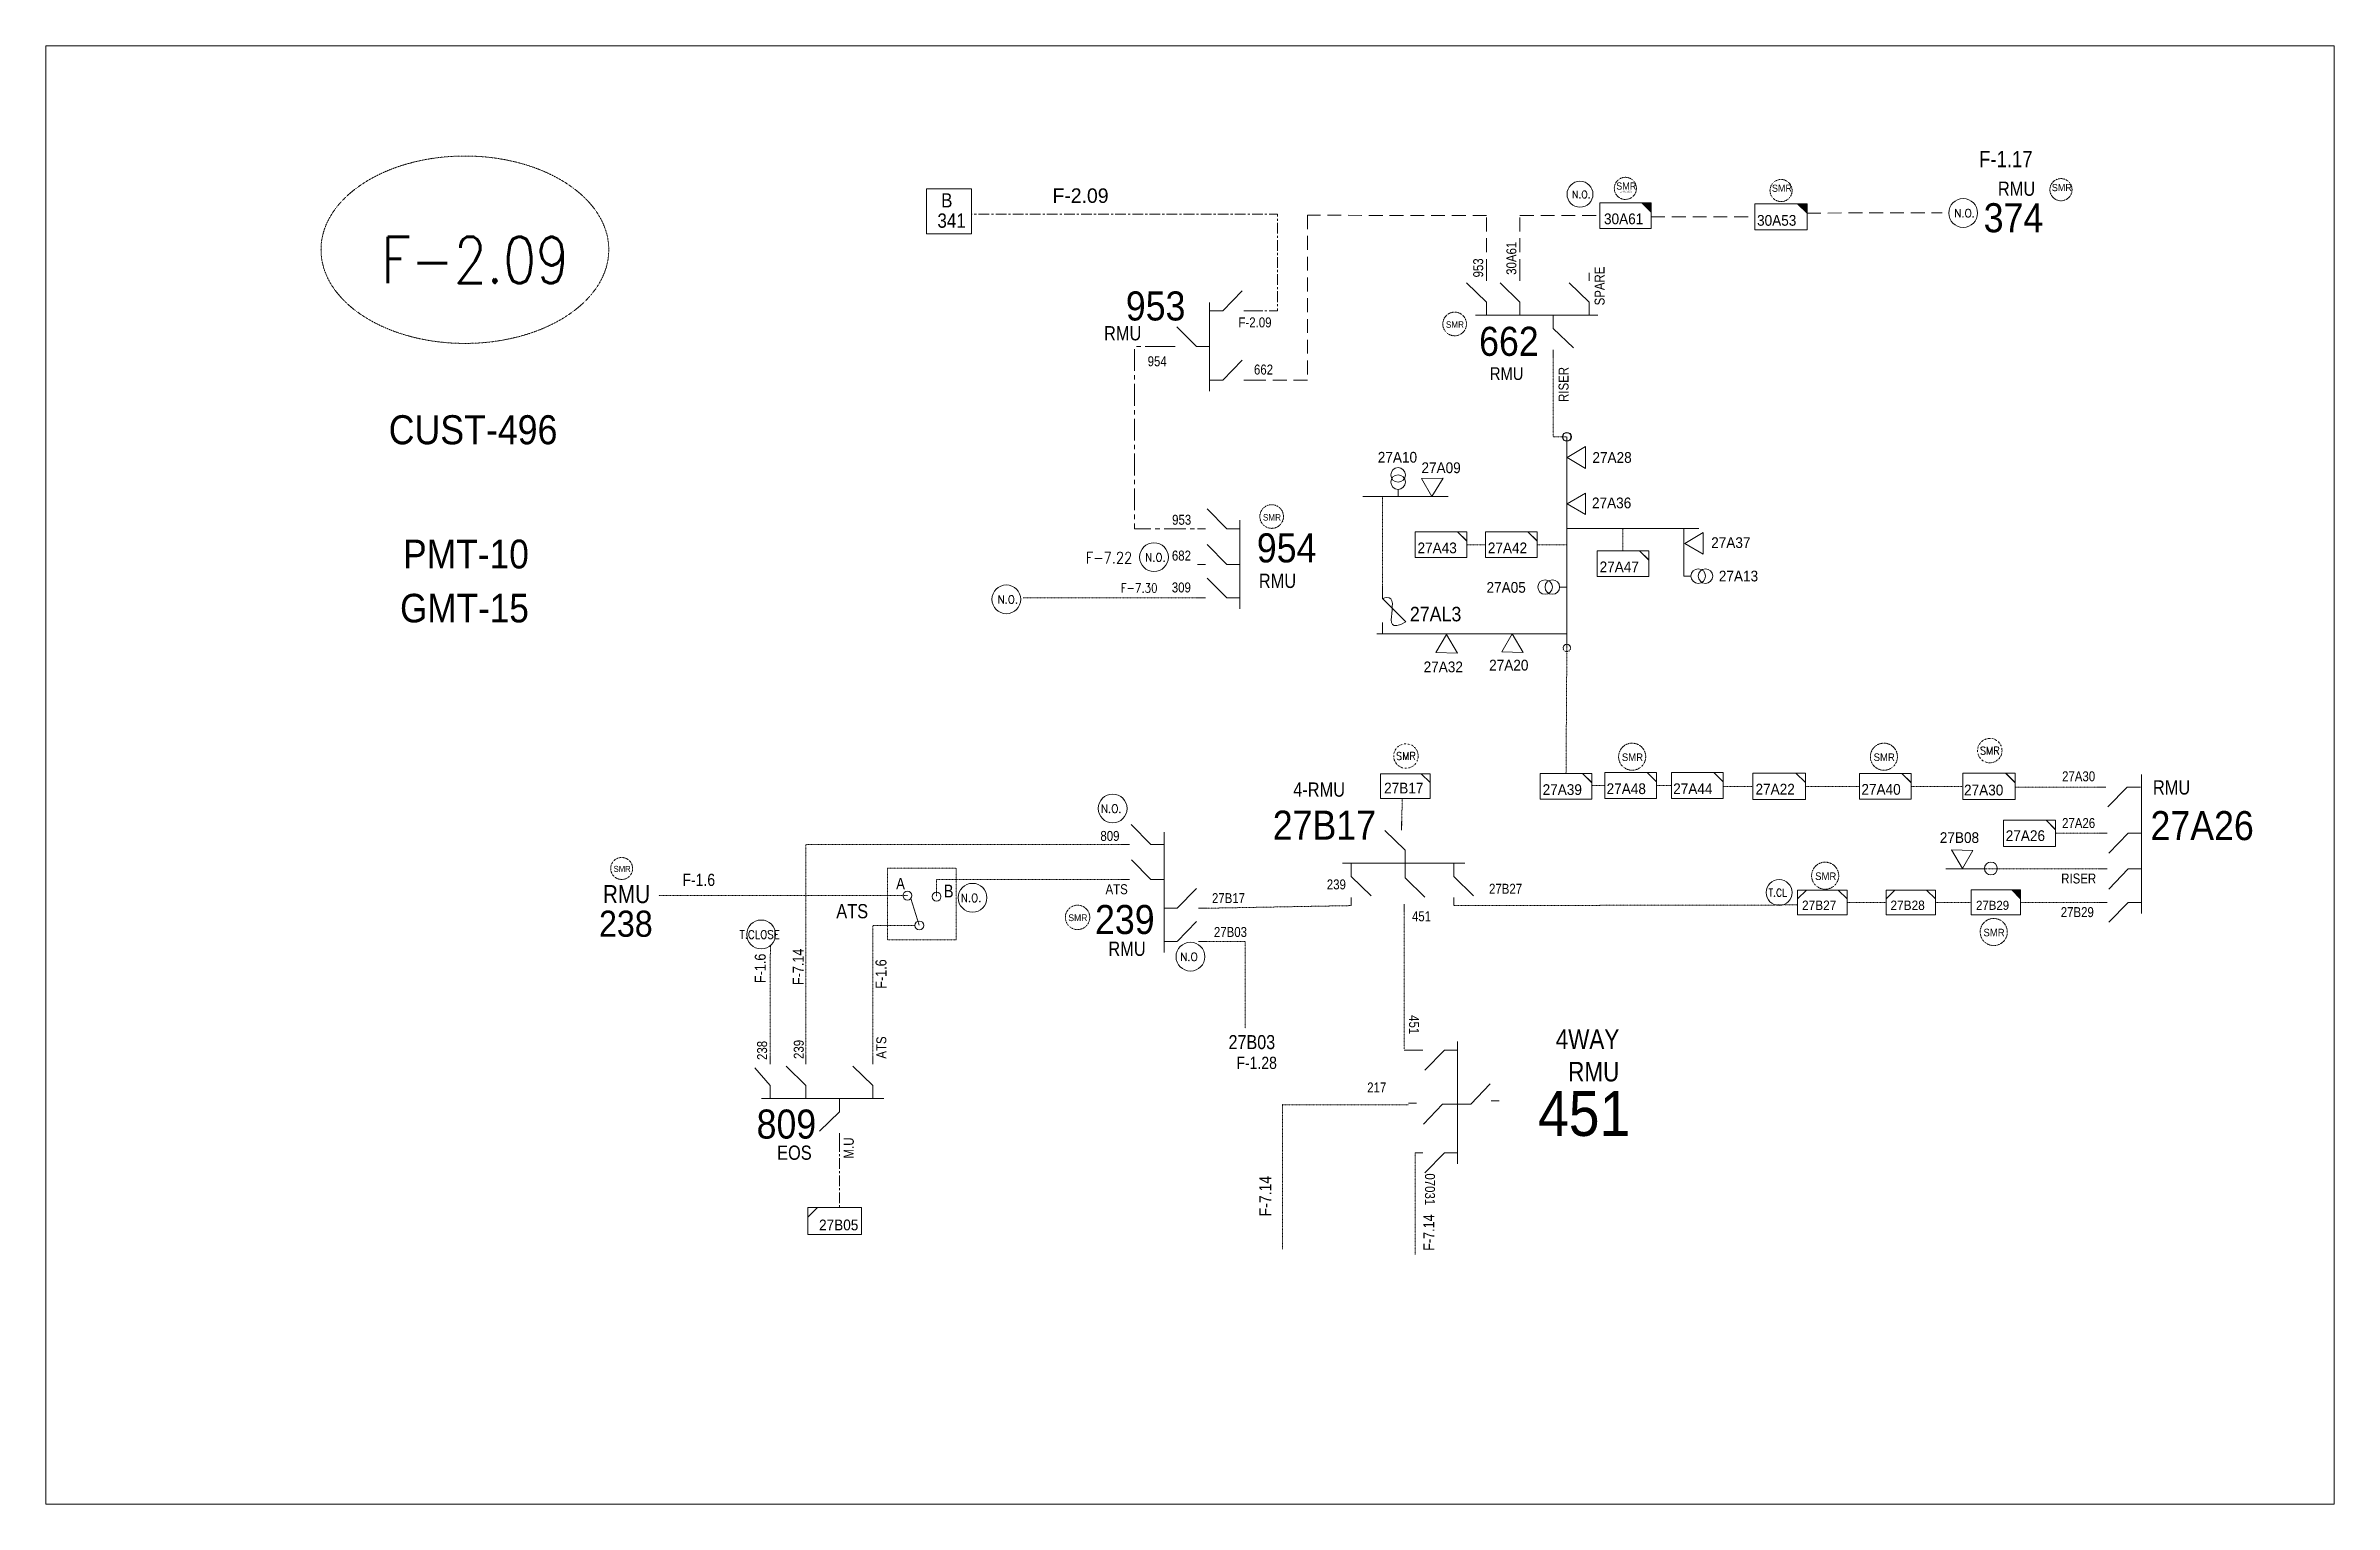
# Model space of a CAD drawing. Header units: metres. Extents: x 65984 to 144644, y -19036 to 23726.
# Drawn here: x 113607 to 114655, y 9531 to 10199 of the extents above; entities that cross this region are included whole.
import ezdxf
from ezdxf.enums import TextEntityAlignment as Align

# ---------------------------------------------------------------- set-up
doc = ezdxf.new("R2010")
doc.units = ezdxf.units.M
doc.header["$MEASUREMENT"] = 0
for name, pattern in [('( Center )', [2, 1.25, -0.25, 0.25, -0.25]), ('DGN Style 2', [0.023128, 0, -0.023128]), ('DGN Style 3', [0.013877, 0, -0.013877]), ('DGN Style 4', [1.6, 0.8, -0.4, 0, -0.4]), ('HIDDEN2', [2381.25, 1587.5, -793.75])]:
    doc.linetypes.add(name, pattern=pattern)
doc.layers.get('0').update_dxf_attribs({"color": 95, "lineweight": 40})
for name, color, linetype, lineweight in [('d_eos', 111, 'Continuous', 40), ('d_eos no', 121, 'Continuous', 40), ('d_fco', 5, 'Continuous', 40), ('d_fco text', 95, 'Continuous', 40), ('d_oh branch', 94, 'Continuous', 40), ('d_switch', 95, 'Continuous', 40), ('d_tf', 1, 'Continuous', 40), ('d_tf no', 6, 'Continuous', 40), ('d_tf_200', 1, 'Continuous', 40), ('d_ug cable', 95, 'Continuous', 40), ('d_ug main line', 95, 'Continuous', 40), ('d_unit sub', 7, 'Continuous', 40), ('FDR  1  16', 234, 'Continuous', 40), ('FDR  2  09', 20, 'Continuous', 40), ('fedr no', 95, 'Continuous', 40), ('GRID STATION 01', 7, 'Continuous', 40), ('Level 37', 7, 'Continuous', 0), ('O H MAIN FEEDER', 4, 'Continuous', 100), ('SW N O', 114, 'Continuous', 30)]:
    doc.layers.add(name, color=color, linetype=linetype, lineweight=lineweight)
doc.styles.add('NASKHF', font='naskhf.shx', dxfattribs={"height": 8})
doc.styles.add('Style-Arial', font='arial.ttf')
doc.styles.add('Style-ENGINEERING', font='ENGINEERING.shx')
doc.styles.add('Style-msdefault', font='msdefault.shx')
doc.styles.add('Style-simplex', font='simplex.shx')
doc.styles.add('Style-STANDARD', font='STANDARD.shx')

msp = doc.modelspace()

# ---------------------------------------------------------------- texts
at = {"layer": 'd_eos no', "color": 2, "linetype": 'Continuous', "lineweight": 13, "style": 'Style-Arial', "width": 0.88}
for s, p in [('374', (114494.5, 10127)), ('662', (114263.4, 10070.4)), ('954', (114161.6, 9975.8)), ('27B17', (114168.9, 9848.8))]:
    msp.add_text(s, height=13.31, dxfattribs=at).set_placement(p, align=Align.TOP_LEFT)
at = {"layer": 'd_eos no', "color": 7, "linetype": 'Continuous', "lineweight": 13, "style": 'Style-Arial', "width": 0.88}
for s, height, p in [('953', 13.31, (114101.6, 10086.6)), ('CUST-496', 13.31, (113764, 10029.9)), ('PMT-10', 13.18, (113770.6, 9972.9)), ('27A26', 13.31, (114570.9, 9848.6)), ('451', 20.6, (114290.4, 9720.4))]:
    msp.add_text(s, height=height, dxfattribs=at).set_placement(p, align=Align.TOP_LEFT)
at = {"layer": 'd_eos no', "color": 2, "linetype": 'Continuous', "lineweight": 13, "ltscale": 0.9, "style": 'Style-Arial', "width": 0.88}
msp.add_text('238', height=11.98, dxfattribs=at).set_placement((113884.9, 9803), align=Align.TOP_RIGHT)
at = {"layer": 'd_eos no', "color": 2, "linetype": 'Continuous', "lineweight": 13, "style": 'Style-Arial', "width": 0.88}
msp.add_text('239', height=13.31, dxfattribs=at).set_placement((114114.8, 9805.6), align=Align.TOP_RIGHT)
at = {"layer": 'd_eos no', "color": 7, "linetype": 'Continuous', "lineweight": 13, "style": 'Style-Arial', "width": 0.88}
msp.add_text('809', height=13.31, dxfattribs=at).set_placement((113959.8, 9711.9), align=Align.TOP_RIGHT)
at = {"layer": 'd_eos no', "color": 7, "linetype": 'Continuous', "lineweight": 13, "insert": (113769.2, 9948.1), "char_height": 13.088, "attachment_point": 1, "style": 'NASKHF'}
msp.add_mtext('\\fArial|b0|i0|c178178|p39;\\H1x;\\W0.88;GMT-15\\P', dxfattribs=at)
at = {"layer": 'd_fco text', "color": 18, "linetype": 'Continuous', "lineweight": 13, "style": 'Style-msdefault', "width": 0.916667}
msp.add_text('27AL3', height=6.65, dxfattribs=at).set_placement((114231.7, 9935.5))
at = {"layer": 'd_switch', "color": 2, "linetype": 'Continuous', "lineweight": 13, "ltscale": 1.413758, "style": 'Style-ENGINEERING', "width": 0.857143}
msp.add_text('F-1.17', height=7.4, dxfattribs=at).set_placement((114492.4, 10150.9), align=Align.TOP_LEFT)
at = {"layer": 'd_switch', "color": 18, "linetype": 'Continuous', "lineweight": 13, "style": 'Style-ENGINEERING', "width": 0.857143}
for s, p in [('30A61', (114275.9, 10094.2)), ('SPARE', (114316.3, 10080.2)), ('RISER', (114299.8, 10036))]:
    msp.add_text(s, height=4.57, rotation=90, dxfattribs=at).set_placement(p, align=Align.TOP_LEFT)
at = {"layer": 'd_switch', "color": 154, "linetype": 'Continuous', "lineweight": 13, "style": 'Style-ENGINEERING', "width": 0.857143}
msp.add_text('953', height=4.57, rotation=90, dxfattribs=at).set_placement((114260.7, 10093), align=Align.TOP_LEFT)
for s, p in [('F-2.09', (114153.2, 10074.7)), ('954', (114111.6, 10056.9)), ('662', (114160.3, 10053.1)), ('953', (114122.8, 9984.3)), ('682', (114122.7, 9967.9))]:
    msp.add_text(s, height=4.57, dxfattribs=at).set_placement(p, align=Align.TOP_LEFT)
for s, p in [('309', (114131.4, 9953.3)), ('809', (114098.7, 9839.5)), ('ATS', (114102.5, 9815.1))]:
    msp.add_text(s, height=4.57, dxfattribs=at).set_placement(p, align=Align.TOP_RIGHT)
at = {"layer": 'd_switch', "color": 18, "linetype": 'Continuous', "lineweight": 13, "style": 'Style-ENGINEERING', "width": 0.857143}
for s, p in [('27A30', (114530.4, 9866.8)), ('27A26', (114530.4, 9845.4)), ('RISER', (114530, 9820)), ('27B29', (114529.8, 9804.6))]:
    msp.add_text(s, height=4.57, dxfattribs=at).set_placement(p, align=Align.TOP_LEFT)
at = {"layer": 'd_switch', "color": 2, "linetype": 'Continuous', "lineweight": 13, "style": 'Style-ENGINEERING', "width": 0.857143}
for s, height, rotation, p in [('F-1.6', 5.6, 359.9996, (113913.5, 9814.3)), ('239', 4.57, 89.9996, (113954.1, 9743.8)), ('F-1.28', 5.6, 359.9996, (114170.8, 9730.5)), ('F-7.14', 5.6, 89.9996, (114168.3, 9681.5))]:
    msp.add_text(s, height=height, rotation=rotation, dxfattribs=at).set_placement(p, align=Align.RIGHT)
at = {"layer": 'd_switch', "color": 7, "linetype": 'Continuous', "lineweight": 13, "style": 'Style-ENGINEERING', "width": 0.857143}
for s, p in [('27B17', (114156.2, 9811)), ('239', (114202.4, 9817.3)), ('27B27', (114283.1, 9815.3)), ('451', (114241.4, 9802.7))]:
    msp.add_text(s, height=4.57, dxfattribs=at).set_placement(p, align=Align.TOP_RIGHT)
at = {"layer": 'd_switch', "color": 2, "linetype": 'Continuous', "lineweight": 13, "style": 'Style-ENGINEERING', "width": 0.857143}
msp.add_text('27B03', height=4.57, dxfattribs=at).set_placement((114157.1, 9795.5), align=Align.TOP_RIGHT)
at = {"layer": 'd_switch', "color": 2, "linetype": 'Continuous', "lineweight": 13, "ltscale": 0.9, "style": 'Style-ENGINEERING', "width": 0.857143}
for s, p in [('F-1.6', (113936.7, 9783.3)), ('F-7.14', (113954.1, 9785.6)), ('F-1.6', (113992, 9780.7)), ('F-7.14', (114242.9, 9663.9))]:
    msp.add_text(s, height=5.04, rotation=89.9996, dxfattribs=at).set_placement(p, align=Align.RIGHT)
at = {"layer": 'd_switch', "color": 7, "linetype": 'Continuous', "lineweight": 13, "style": 'Style-ENGINEERING', "width": 0.857143}
msp.add_text('451', height=4.57, rotation=270, dxfattribs=at).set_placement((114235.9, 9746.4), align=Align.TOP_RIGHT)
at = {"layer": 'd_switch', "color": 2, "linetype": 'Continuous', "lineweight": 13, "style": 'Style-ENGINEERING', "width": 0.857143}
msp.add_text('238', height=4.57, rotation=90, dxfattribs=at).set_placement((113937.3, 9734.6))
at = {"layer": 'd_switch', "color": 154, "linetype": 'Continuous', "lineweight": 13, "style": 'Style-ENGINEERING', "width": 0.857143}
msp.add_text('ATS', height=4.57, rotation=90, dxfattribs=at).set_placement((113991.9, 9735.2))
at = {"layer": 'd_switch', "color": 5, "linetype": 'Continuous', "lineweight": 13, "style": 'Style-ENGINEERING', "width": 0.857143}
msp.add_text('27B03', height=6.44, dxfattribs=at).set_placement((114170, 9746), align=Align.TOP_RIGHT)
at = {"layer": 'd_switch', "color": 121, "linetype": 'Continuous', "lineweight": 13, "style": 'Style-ENGINEERING', "width": 0.857143}
for s, rotation, p in [('217', 360, (114220.9, 9724.3)), ('07031', 270, (114243.2, 9668.1))]:
    msp.add_text(s, height=4.57, rotation=rotation, dxfattribs=at).set_placement(p, align=Align.TOP_RIGHT)
at = {"layer": 'd_switch', "color": 154, "linetype": 'Continuous', "lineweight": 13, "style": 'Style-ENGINEERING', "width": 0.857143}
msp.add_text('M.U', height=4.57, rotation=90, dxfattribs=at).set_placement((113977, 9699.1), align=Align.RIGHT)
at = {"layer": 'd_tf no', "color": 1, "linetype": 'Continuous', "lineweight": 40, "style": 'Style-msdefault', "width": 0.945946}
for height, p in [(3.28, (114326.2, 10136.5)), (3.28, (114397.5, 10135.5)), (3.28, (114525.7, 10135.8)), (2.95, (114248.2, 10072.9)), (2.95, (114164.4, 9984.6)), (3.45, (114328.8, 9875)), (3.45, (114444.1, 9875)), (2.79, (113867, 9823.5)), (3.45, (114417.3, 9820.5)), (3.1, (114075.3, 9801.3)), (3.45, (114494.4, 9794.7))]:
    msp.add_text('SMR', height=height, dxfattribs=at).set_placement(p, align=Align.TOP_LEFT)
at = {"layer": 'd_tf no', "color": 121, "linetype": 'Continuous', "lineweight": 13, "style": 'Style-msdefault', "width": 0.945946}
msp.add_text('30A61', height=4.92, dxfattribs=at).set_placement((114320.6, 10122.3), align=Align.TOP_LEFT)
at = {"layer": 'd_tf no', "color": 131, "linetype": 'Continuous', "lineweight": 13, "style": 'Style-msdefault', "width": 0.945946}
msp.add_text('30A53', height=4.92, dxfattribs=at).set_placement((114390.7, 10121.6), align=Align.TOP_LEFT)
at = {"layer": 'd_tf no', "color": 18, "linetype": 'Continuous', "lineweight": 13, "style": 'Style-msdefault', "width": 0.945946}
for s, height, p in [('27A10', 4.92, (114217, 10013.1)), ('27A28', 4.92, (114315.3, 10013)), ('27A09', 4.92, (114237, 10008.3)), ('27A36', 4.92, (114315.1, 9992.2)), ('27A43', 4.92, (114235.2, 9971.6)), ('27A42', 4.92, (114267.4, 9971.6)), ('27A37', 4.92, (114369.7, 9974)), ('27A47', 4.92, (114318.6, 9962.9)), ('27A13', 4.92, (114373.2, 9958.7)), ('27A05', 4.92, (114266.8, 9953.5)), ('27A32', 4.92, (114238, 9917.1)), ('27A20', 4.92, (114268, 9917.9)), ('27A39', 4.92, (114292.5, 9860.9)), ('27A44', 4.92, (114352.3, 9861.3)), ('27A22', 4.92, (114390, 9861.1)), ('27B08', 4.92, (114474.4, 9838.9)), ('27A26', 4.92, (114504.6, 9839.8)), ('27B28', 4.3, (114451.8, 9807.6))]:
    msp.add_text(s, height=height, dxfattribs=at).set_placement(p, align=Align.TOP_LEFT)
at = {"layer": 'd_tf no', "color": 1, "linetype": 'Continuous', "lineweight": 13, "ltscale": 0.9, "style": 'Style-simplex', "width": 0.909091}
for p in [(114229.9, 9873.8), (114497.3, 9876.3)]:
    msp.add_text('SMR', height=3.56, dxfattribs=at).set_placement(p, align=Align.MIDDLE_CENTER)
at = {"layer": 'd_tf no', "color": 2, "linetype": 'Continuous', "lineweight": 13, "style": 'Style-msdefault', "width": 0.945946}
for s, height, p in [('27B17', 4.92, (114219.9, 9861.6)), ('27A48', 4.92, (114321.8, 9861.3)), ('27A40', 4.92, (114438.5, 9861)), ('27A30', 4.92, (114485.5, 9860.7)), ('27B27', 4.3, (114411.3, 9807.6)), ('27B29', 4.14, (114491, 9807.5))]:
    msp.add_text(s, height=height, dxfattribs=at).set_placement(p, align=Align.TOP_LEFT)
at = {"layer": 'd_tf no', "color": 154, "linetype": 'Continuous', "lineweight": 13, "style": 'Style-msdefault', "width": 0.945946}
msp.add_text('27B05', height=4.92, dxfattribs=at).set_placement((113979.1, 9661.5), align=Align.TOP_RIGHT)
at = {"layer": 'fedr no', "color": 6, "linetype": 'Continuous', "lineweight": 13, "style": 'Style-STANDARD', "width": 0.909091}
msp.add_text('F-2.09', height=21.23, dxfattribs=at).set_placement((113803.6, 10101), align=Align.MIDDLE_CENTER)
at = {"layer": 'fedr no', "color": 55, "linetype": 'Continuous', "lineweight": 13, "style": 'Style-STANDARD', "width": 0.909091}
for s, height, p in [('F-7.22', 5.26, (114093.9, 9964.6)), ('F-7.30', 4.17, (114107.7, 9950.8))]:
    msp.add_text(s, height=height, dxfattribs=at).set_placement(p, align=Align.MIDDLE_CENTER)
at = {"layer": 'GRID STATION 01', "color": 18, "linetype": 'Continuous', "lineweight": 13, "style": 'Style-msdefault', "width": 0.888889}
for s, p in [('B', (114022.2, 10131.6)), ('341', (114028.3, 10122.3))]:
    msp.add_text(s, height=6.54, rotation=359.9993, dxfattribs=at).set_placement(p, align=Align.TOP_RIGHT)
at = {"layer": 'GRID STATION 01', "color": 18, "linetype": 'Continuous', "lineweight": 13, "style": 'Style-msdefault'}
msp.add_text('F-2.09', height=6.65, rotation=359.9993, dxfattribs=at).set_placement((114093.7, 10133.8), align=Align.TOP_RIGHT)
at = {"layer": 'Level 37', "color": 2, "linetype": 'Continuous', "lineweight": 13, "style": 'Style-msdefault', "width": 0.86}
for s, p in [('RMU', (114518.1, 10136.9)), ('RMU', (114179.6, 9957.3)), ('4-RMU', (114202, 9861.7))]:
    msp.add_text(s, height=6.52, rotation=0.0004, dxfattribs=at).set_placement(p, align=Align.TOP_RIGHT)
at = {"layer": 'Level 37', "color": 1, "linetype": 'Continuous', "lineweight": 13, "style": 'Style-msdefault', "width": 0.86}
msp.add_text('17.09.2023', height=0.796, rotation=359.9996, dxfattribs=at).set_placement((114333.4, 10132), align=Align.RIGHT)
at = {"layer": 'Level 37', "color": 7, "linetype": 'Continuous', "lineweight": 13, "style": 'Style-msdefault', "width": 0.86}
for p in [(114108.7, 10070.7), (114589.1, 9862.7)]:
    msp.add_text('RMU', height=6.52, rotation=0.0004, dxfattribs=at).set_placement(p, align=Align.TOP_RIGHT)
at = {"layer": 'Level 37', "color": 2, "linetype": 'Continuous', "lineweight": 13, "ltscale": 0.9, "style": 'Style-msdefault', "width": 0.86}
msp.add_text('RMU', height=5.87, rotation=0.0004, dxfattribs=at).set_placement((114283.7, 10051.9), align=Align.TOP_RIGHT)
at = {"layer": 'Level 37', "color": 2, "linetype": 'Continuous', "lineweight": 13, "ltscale": 1.144695, "style": 'Style-msdefault', "width": 0.86}
msp.add_text('RMU', height=8.26, rotation=359.9996, dxfattribs=at).set_placement((113862.1, 9814.7), align=Align.TOP_LEFT)
at = {"layer": 'Level 37', "color": 2, "linetype": 'Continuous', "lineweight": 13, "ltscale": 0.81, "style": 'Style-msdefault', "width": 0.86}
msp.add_text('A', height=5.28, rotation=359.9996, dxfattribs=at).set_placement((113996.4, 9818), align=Align.TOP_LEFT)
at = {"layer": 'Level 37', "color": 2, "linetype": 'Continuous', "lineweight": 13, "ltscale": 0.9, "style": 'Style-msdefault', "width": 0.86}
msp.add_text('B', height=5.87, rotation=359.9996, dxfattribs=at).set_placement((114018.2, 9814.9), align=Align.TOP_LEFT)
at = {"layer": 'Level 37', "color": 7, "linetype": 'Continuous', "lineweight": 13, "style": 'Style-msdefault', "width": 0.86}
for s, p in [('ATS', (113969, 9806)), ('EOS', (113941.9, 9695.4))]:
    msp.add_text(s, height=6.52, rotation=359.9996, dxfattribs=at).set_placement(p, align=Align.TOP_LEFT)
at = {"layer": 'Level 37', "color": 2, "linetype": 'Continuous', "lineweight": 13, "style": 'Style-msdefault', "width": 0.86}
msp.add_text('RMU', height=6.52, rotation=359.9996, dxfattribs=at).set_placement((114093.6, 9788.8), align=Align.TOP_LEFT)
at = {"layer": 'Level 37', "color": 7, "linetype": 'Continuous', "lineweight": 13, "insert": (114327.6, 9748.6), "char_height": 8.929, "attachment_point": 3, "rotation": 0.0004, "style": 'NASKHF'}
msp.add_mtext('\\Fmsdefault;\\H1x;\\W0.86;4WAY\\PRMU', dxfattribs=at)

# ---------------------------------------------------------------- blocks, each defined once
blk = doc.blocks.new('TFU_128')
at = {"layer": 'd_tf_200', "color": 18, "linetype": 'Continuous', "lineweight": 13}
blk.add_line((0, 10), (0, 0), dxfattribs=at)
for centre in [(0, 30), (0, 20)]:
    blk.add_circle(centre, 10, dxfattribs=at)
blk = doc.blocks.new('*U1250')
at = {"layer": 'd_fco', "color": 18, "linetype": 'Continuous', "lineweight": 13}
blk.add_line((-4.6, 4.2), (-10.1, 4.2), dxfattribs=at)
at = {"layer": 'd_fco', "color": 18, "linetype": 'Continuous', "lineweight": 13, "flags": 128}
blk.add_lwpolyline([(13, 4.2), (7.1, 4.2), (-4.4, -7.3)], dxfattribs=at)
at = {"layer": 'd_fco', "color": 18, "linetype": 'Continuous', "lineweight": 13}
blk.add_open_spline([(-4.4, -7.3), (-13, 7.7), (11.6, -7.7), (7.1, 4.2)], degree=3, dxfattribs=at)
blk = doc.blocks.new('TF_8')
at = {"color": 0, "linetype": 'ByBlock', "lineweight": -2}
blk.add_line((6.3, 4.95), (9.9, 1.35), dxfattribs=at)
blk.add_3dface([(-10.1, 4.95), (9.9, 4.95), (9.9, -5.05), (-10.1, -5.05)], dxfattribs=at)
blk = doc.blocks.new('exist.us-1000kva')
at = {"color": 0, "linetype": 'ByBlock', "lineweight": -2, "flags": 128}
blk.add_lwpolyline([(40, 12.9), (32.8, 20), (40, 20)], close=True, dxfattribs=at)
at = {"color": 0, "linetype": 'ByBlock', "lineweight": -2, "extrusion": (0, 0, -1)}
blk.add_solid([(-40, 12.9), (-32.8, 20), (-40, 20)], dxfattribs=at)
at = {"color": 0, "linetype": 'ByBlock', "lineweight": -2, "xscale": 2, "yscale": 2}
blk.add_blockref('TF_8', (20.2, 10.1), dxfattribs=at)
blk = doc.blocks.new('*U893')
at = {"layer": 'SW N O', "color": 3, "lineweight": 13}
blk.add_circle((0, 0), 16.8, dxfattribs=at)
at = {"layer": 'SW N O', "color": 3, "lineweight": 13, "style": 'Style-STANDARD'}
blk.add_text('N.O.', height=9.6, dxfattribs=at).set_placement((1.7, -0.2), align=Align.MIDDLE_CENTER)
blk = doc.blocks.new('*U1449')
at = {"layer": 'SW N O', "color": 1, "lineweight": 13, "extrusion": (0, 0, -1)}
blk.add_circle((0, 0), 16.8, dxfattribs=at)
at = {"layer": 'SW N O', "color": 1, "lineweight": 13, "extrusion": (0, 0, -1), "style": 'Style-STANDARD'}
blk.add_text('T.CLOSE', height=9.6, dxfattribs=at).set_placement((-1.7, -0.2), align=Align.MIDDLE_CENTER)
blk = doc.blocks.new('*U1450')
at = {"layer": 'SW N O', "color": 3, "lineweight": 13, "extrusion": (0, 0, -1)}
blk.add_circle((0, 0), 16.8, dxfattribs=at)
at = {"layer": 'SW N O', "color": 3, "lineweight": 13, "extrusion": (0, 0, -1), "style": 'Style-STANDARD'}
blk.add_text('N.O.', height=9.6, dxfattribs=at).set_placement((-1.7, -0.2), align=Align.MIDDLE_CENTER)
blk = doc.blocks.new('TRA1_1148')
at = {"layer": 'd_tf', "color": 18, "linetype": 'Continuous', "lineweight": 13, "ltscale": 0.000344463, "extrusion": (0, 0, -1), "flags": 128}
blk.add_lwpolyline([(-10, -17), (0, 0), (10, -17)], close=True, dxfattribs=at)
blk = doc.blocks.new('TRA1_1147')
at = {"layer": 'd_tf', "color": 18, "linetype": 'Continuous', "lineweight": 13, "ltscale": 0.000344463, "xscale": 1.000046566207833, "yscale": 1.000046566207833, "zscale": 1.000046566207833, "rotation": 180}
blk.add_blockref('TRA1_1148', (0, 0), dxfattribs=at)
blk = doc.blocks.new('TRA1_1150')
at = {"layer": 'd_tf', "color": 18, "linetype": 'Continuous', "lineweight": 13, "ltscale": 0.000344463, "extrusion": (0, 0, -1), "flags": 128}
blk.add_lwpolyline([(-10.4, -17), (0, 0), (10, -17)], close=True, dxfattribs=at)
blk = doc.blocks.new('TRA1_1149')
at = {"layer": 'd_tf', "color": 18, "linetype": 'Continuous', "lineweight": 13, "ltscale": 0.000344463, "xscale": 1.000046566207833, "yscale": 1.000046566207833, "zscale": 1.000046566207833, "rotation": 180}
blk.add_blockref('TRA1_1150', (0, 0), dxfattribs=at)
blk = doc.blocks.new('TRA1_1152')
at = {"layer": 'd_tf', "color": 18, "linetype": 'Continuous', "lineweight": 13, "ltscale": 0.000344241, "extrusion": (0, 0, -1), "flags": 128}
blk.add_lwpolyline([(-9.2, -17), (0, 0), (10.8, -17)], close=True, dxfattribs=at)
blk = doc.blocks.new('TRA1_1151')
at = {"layer": 'd_tf', "color": 18, "linetype": 'Continuous', "lineweight": 13, "ltscale": 0.000344241, "xscale": 1.0000584026721, "yscale": 1.00005824531202, "zscale": 1.0000584026721, "rotation": 180.0000949812189}
blk.add_blockref('TRA1_1152', (0, 0), dxfattribs=at)
blk = doc.blocks.new('*U2987')
at = {"layer": 'd_unit sub', "color": 18, "linetype": 'Continuous', "lineweight": 13, "flags": 128}
blk.add_lwpolyline([(8.54, 1.25), (5.47, 4.27), (8.54, 4.27)], close=True, dxfattribs=at)
at = {"layer": 'd_unit sub', "color": 18, "linetype": 'Continuous', "lineweight": 13, "xscale": 0.8535245333131423, "yscale": 0.8535245333131423, "zscale": 0.4098992628124682, "rotation": 359.9999999999999}
blk.add_blockref('TF_8', (0.09, 0.05), dxfattribs=at)
blk = doc.blocks.new('*U2988')
at = {"layer": 'd_unit sub', "color": 18, "linetype": 'Continuous', "lineweight": 13, "flags": 128}
blk.add_lwpolyline([(8.54, 1.25), (5.47, 4.27), (8.54, 4.27)], close=True, dxfattribs=at)
at = {"layer": 'd_unit sub', "color": 18, "linetype": 'Continuous', "lineweight": 13, "xscale": 0.8535245333131423, "yscale": 0.8535245333131423, "zscale": 0.4096174389920897, "rotation": 359.9999999999999}
blk.add_blockref('TF_8', (0.09, 0.05), dxfattribs=at)
blk = doc.blocks.new('*U2989')
at = {"layer": 'd_unit sub', "color": 2, "linetype": 'Continuous', "lineweight": 13, "flags": 128}
blk.add_lwpolyline([(8.54, 1.25), (5.47, 4.27), (8.54, 4.27)], close=True, dxfattribs=at)
at = {"layer": 'd_unit sub', "color": 2, "linetype": 'Continuous', "lineweight": 13, "xscale": 0.8535245333131423, "yscale": 0.8535245333131423, "zscale": 0.4096174389920897, "rotation": 359.9999999999999}
blk.add_blockref('TF_8', (0.09, 0.05), dxfattribs=at)
blk = doc.blocks.new('*U2990')
at = {"layer": 'd_unit sub', "color": 18, "linetype": 'Continuous', "lineweight": 13, "flags": 128}
blk.add_lwpolyline([(8.53, 1.25), (5.46, 4.28), (8.53, 4.28)], close=True, dxfattribs=at)
at = {"layer": 'd_unit sub', "color": 18, "linetype": 'Continuous', "lineweight": 13, "xscale": 0.8535245333131425, "yscale": 0.8535245333131425, "zscale": 0.4066563740655608, "rotation": 359.9999999999999}
blk.add_blockref('TF_8', (0.08, 0.05), dxfattribs=at)
blk = doc.blocks.new('*U2991')
at = {"layer": 'd_unit sub', "color": 2, "linetype": 'Continuous', "lineweight": 13, "flags": 128}
blk.add_lwpolyline([(8.53, 1.25), (5.46, 4.28), (8.53, 4.28)], close=True, dxfattribs=at)
at = {"layer": 'd_unit sub', "color": 2, "linetype": 'Continuous', "lineweight": 13, "xscale": 0.8535245333131424, "yscale": 0.8535245333131424, "zscale": 0.4044253263920334, "rotation": 359.9999999999999}
blk.add_blockref('TF_8', (0.08, 0.05), dxfattribs=at)
blk = doc.blocks.new('TRA1_1154')
at = {"layer": 'd_tf', "color": 18, "linetype": 'Continuous', "lineweight": 13, "ltscale": 0.000344241, "extrusion": (0, 0, -1), "flags": 128}
blk.add_lwpolyline([(-9.2, -17), (0, 0), (10.8, -17)], close=True, dxfattribs=at)
blk = doc.blocks.new('TRA1_1153')
at = {"layer": 'd_tf', "color": 18, "linetype": 'Continuous', "lineweight": 13, "ltscale": 0.000344241, "xscale": 1.0000584026721, "yscale": 1.00005824531202, "zscale": 1.0000584026721, "rotation": 180.0000949812189}
blk.add_blockref('TRA1_1154', (0, 0), dxfattribs=at)
blk = doc.blocks.new('*U2994')
at = {"layer": 'd_unit sub', "color": 18, "linetype": 'Continuous', "lineweight": 13, "flags": 128}
for points in [[(-9.48, 1.38), (-6.07, 4.73), (-9.48, 4.73)], [(9.49, 1.32), (6.02, 4.73), (9.5, 4.73)]]:
    blk.add_lwpolyline(points, close=True, dxfattribs=at)
at = {"layer": 'd_unit sub', "color": 18, "linetype": 'Continuous', "lineweight": 13, "xscale": 0.94866334575076, "yscale": 0.94866334575076, "zscale": 0.4761648633917044, "rotation": 359.9999999999999}
blk.add_blockref('TF_8', (0.1, 0.04), dxfattribs=at)
blk = doc.blocks.new('*U2995')
at = {"layer": 'd_unit sub', "color": 2, "linetype": 'Continuous', "lineweight": 13, "flags": 128}
for points in [[(-9.48, 1.38), (-6.07, 4.73), (-9.48, 4.73)], [(9.49, 1.32), (6.02, 4.73), (9.5, 4.73)]]:
    blk.add_lwpolyline(points, close=True, dxfattribs=at)
at = {"layer": 'd_unit sub', "color": 2, "linetype": 'Continuous', "lineweight": 13, "xscale": 0.94866334575076, "yscale": 0.94866334575076, "zscale": 0.4761648633917044, "rotation": 359.9999999999999}
blk.add_blockref('TF_8', (0.1, 0.04), dxfattribs=at)
blk = doc.blocks.new('*U4043')
at = {"layer": 'd_unit sub', "color": 2, "linetype": 'Continuous', "lineweight": 13, "flags": 128}
blk.add_lwpolyline([(8.54, 1.25), (5.47, 4.27), (8.54, 4.27)], close=True, dxfattribs=at)
at = {"layer": 'd_unit sub', "color": 2, "linetype": 'Continuous', "lineweight": 13, "xscale": 0.8535245333131423, "yscale": 0.8535245333131423, "zscale": 0.4096174389920897, "rotation": 359.9999999999999}
blk.add_blockref('TF_8', (0.09, 0.05), dxfattribs=at)
blk = doc.blocks.new('*U1445')
at = {"layer": 'SW N O', "color": 1, "lineweight": 13, "extrusion": (0, 0, -1)}
blk.add_circle((0, 0), 16.8, dxfattribs=at)
at = {"layer": 'SW N O', "color": 1, "lineweight": 13, "extrusion": (0, 0, -1), "style": 'Style-STANDARD'}
blk.add_text('T.CL', height=9.6, dxfattribs=at).set_placement((-1.7, -0.2), align=Align.MIDDLE_CENTER)
blk = doc.blocks.new('*U3795')
at = {"layer": 'SW N O', "color": 1, "lineweight": 13}
blk.add_circle((0, 0), 16.8, dxfattribs=at)
at = {"layer": 'SW N O', "color": 1, "lineweight": 13, "style": 'Style-STANDARD'}
blk.add_text('N.O.', height=9.6, dxfattribs=at).set_placement((1.7, -0.2), align=Align.MIDDLE_CENTER)
blk = doc.blocks.new('*U4346')
at = {"layer": 'SW N O', "color": 3, "lineweight": 13, "extrusion": (0, 0, -1)}
blk.add_circle((0, 0), 16.8, dxfattribs=at)
at = {"layer": 'SW N O', "color": 3, "lineweight": 13, "extrusion": (0, 0, -1), "style": 'Style-STANDARD'}
blk.add_text('N.O', height=9.6, dxfattribs=at).set_placement((-1.7, -0.2), align=Align.MIDDLE_CENTER)

# ---------------------------------------------------------------- linework, layer by layer
at = {"layer": 'd_eos', "color": 2, "linetype": 'Continuous', "lineweight": 13, "ltscale": 0.832639}
for p, q in [((114266.8, 10091.4), (114266.8, 10095.1)), ((114282.1, 10091.4), (114282.1, 10095.1)), ((114313.8, 10091.4), (114313.8, 10095.1)), ((114266.8, 10081.7), (114257.7, 10090.6)), ((114282.1, 10081.7), (114273, 10090.6)), ((114313.8, 10081.7), (114304.7, 10090.6)), ((114317.8, 10075.7), (114261.8, 10075.7)), ((114266.8, 10075.7), (114266.8, 10081.7)), ((114282.1, 10075.7), (114282.1, 10081.7)), ((114297.4, 10075.7), (114297.4, 10069.6)), ((114313.8, 10075.7), (114313.8, 10081.7)), ((114297.4, 10069.6), (114306.6, 10060.7)), ((114297.4, 10059.9), (114297.4, 10056.2)), ((114147.8, 9977.9), (114138.9, 9987)), ((114153.8, 9981.9), (114153.8, 9941.2)), ((114147.8, 9961.5), (114138.9, 9970.7)), ((114153.8, 9977.9), (114147.8, 9977.9)), ((114153.8, 9961.5), (114147.8, 9961.5)), ((114147.8, 9946.2), (114138.9, 9955.3)), ((114153.8, 9946.2), (114147.8, 9946.2)), ((114227.9, 9840.1), (114227.9, 9843.8)), ((114229.4, 9830.8), (114220.3, 9839.7)), ((114200.8, 9824.7), (114256.8, 9824.7)), ((114204.8, 9824.7), (114204.8, 9818.7)), ((114229.5, 9824.8), (114229.5, 9830.9)), ((114229.5, 9825.5), (114229.5, 9818)), ((114251.8, 9824.7), (114251.8, 9818.7)), ((114204.8, 9818.7), (114213.9, 9809.8)), ((114229.5, 9818), (114238.6, 9809.1)), ((114251.8, 9818.7), (114260.9, 9809.8)), ((114204.8, 9809), (114204.8, 9805.3)), ((114251.8, 9809), (114251.8, 9805.3))]:
    msp.add_line(p, q, dxfattribs=at)
at = {"layer": 'd_eos', "color": 7, "linetype": 'Continuous', "lineweight": 13, "ltscale": 0.832639}
for p, q in [((114146, 10077.7), (114154.9, 10086.8)), ((114140, 10081.6), (114140, 10040.9)), ((114140, 10077.7), (114146, 10077.7)), ((114155.7, 10077.7), (114159.4, 10077.7)), ((114133.9, 10061.3), (114125, 10070.4)), ((114124.2, 10061.3), (114120.5, 10061.3)), ((114140, 10061.3), (114133.9, 10061.3)), ((114146, 10046), (114154.9, 10055.1)), ((114140, 10046), (114146, 10046)), ((114155.7, 10046), (114159.4, 10046)), ((114138.1, 9977.9), (114134.4, 9977.9)), ((114138.1, 9961.5), (114134.4, 9961.5)), ((114138.1, 9946.2), (114134.4, 9946.2)), ((114566.8, 9865.4), (114566.8, 9801.7)), ((114550.5, 9859.6), (114546.8, 9859.6)), ((114560.2, 9859.6), (114551.3, 9850.5)), ((114566.3, 9859.6), (114560.2, 9859.6)), ((114113, 9833.3), (114104.1, 9842.4)), ((114103.3, 9833.3), (114099.6, 9833.3)), ((114119.1, 9833.3), (114113, 9833.3)), ((114119.1, 9838.9), (114119.1, 9783.8)), ((114551, 9838.5), (114547.3, 9838.5)), ((114560.7, 9838.5), (114551.8, 9829.3)), ((114566.8, 9838.5), (114560.7, 9838.5)), ((114113, 9817.2), (114104.2, 9826.3)), ((114551, 9822.1), (114547.3, 9822.1)), ((114560.7, 9822.1), (114551.8, 9812.9)), ((114566.8, 9822.1), (114560.7, 9822.1)), ((114103.3, 9817.2), (114099.6, 9817.2)), ((114119.1, 9817.2), (114113, 9817.2)), ((114125.1, 9804.1), (114134, 9813.2)), ((114119.1, 9804.1), (114125.1, 9804.1)), ((114134.9, 9804.1), (114138.5, 9804.1)), ((114229.1, 9806), (114229.1, 9802.4)), ((114551, 9806.8), (114547.3, 9806.8)), ((114560.7, 9806.8), (114551.8, 9797.7)), ((114566.8, 9806.8), (114560.7, 9806.8)), ((114125.1, 9788.8), (114134, 9798)), ((114134.9, 9788.8), (114138.5, 9788.8)), ((114237.7, 9739.1), (114229.1, 9739.1)), ((114247.5, 9739.1), (114238.6, 9729.9)), ((114253.5, 9739.1), (114247.5, 9739.1)), ((114253.5, 9743), (114253.5, 9687.1)), ((113938.7, 9722.9), (113931.7, 9731)), ((113938.7, 9732.7), (113938.7, 9736.3)), ((113955.1, 9722.9), (113946, 9731.8)), ((113955.1, 9732.7), (113955.1, 9736.3)), ((113985.7, 9722.9), (113976.6, 9731.8)), ((113985.7, 9732.7), (113985.7, 9736.3)), ((113934.7, 9716.9), (113990.7, 9716.9)), ((113938.7, 9716.9), (113938.7, 9722.9)), ((113955.1, 9716.9), (113955.1, 9722.9)), ((113970.4, 9716.9), (113970.4, 9710.8)), ((113985.7, 9716.9), (113985.7, 9722.9)), ((114259.6, 9714.4), (114268.4, 9723.6)), ((113970.4, 9710.8), (113961.3, 9702)), ((114234.8, 9714.8), (114231.1, 9714.8)), ((114246.7, 9714.3), (114237.9, 9705.2)), ((114254.3, 9714.3), (114246.7, 9714.3)), ((114253.6, 9714.3), (114259.7, 9714.3)), ((114268.9, 9715.9), (114272.6, 9715.9)), ((113970.4, 9701.1), (113970.4, 9697.4)), ((114237.7, 9692.1), (114234.1, 9692.1)), ((114247.5, 9692.1), (114238.6, 9682.9)), ((114253.5, 9692.1), (114247.5, 9692.1))]:
    msp.add_line(p, q, dxfattribs=at)
at = {"layer": 'd_eos', "color": 7, "linetype": 'Continuous', "lineweight": 13, "ltscale": 0.749376}
msp.add_line((114119.1, 9788.8), (114125, 9788.8), dxfattribs=at)
at = {"layer": 'd_oh branch', "color": 18, "linetype": 'Continuous', "lineweight": 13}
for p, q in [((114249.2, 9992.7), (114210.1, 9992.7)), ((114364.1, 9978), (114303.6, 9978)), ((114357.1, 9956.2), (114357.1, 9978)), ((114303.6, 9929.8), (114216.5, 9929.8))]:
    msp.add_line(p, q, dxfattribs=at)
at = {"layer": 'd_ug cable', "color": 18, "linetype": 'DGN Style 3', "lineweight": 13}
for p, q in [((114219.1, 9951.4), (114219.1, 9992.7)), ((114329.3, 9967.8), (114329.3, 9978)), ((114257.7, 9970.6), (114266.3, 9970.6)), ((114289.9, 9970.6), (114303.6, 9970.6)), ((114054.6, 9946.2), (114134.9, 9946.2)), ((114303.2, 9865.8), (114303.6, 9923.3)), ((114315, 9860.3), (114321, 9860.3)), ((114344.7, 9860.3), (114351.6, 9860.3)), ((114375.4, 9859.9), (114388.8, 9859.9)), ((114412.9, 9859.9), (114437.7, 9859.9)), ((114461.4, 9859.9), (114484.9, 9859.9)), ((114547.3, 9822.1), (114496.2, 9822.1)), ((114449.8, 9806.8), (114431.9, 9806.8))]:
    msp.add_line(p, q, dxfattribs=at)
at = {"layer": 'd_ug cable', "color": 121, "linetype": 'DGN Style 3', "lineweight": 13}
for p, q in [((114227.9, 9839.9), (114228.2, 9854.4)), ((114229.1, 9805.8), (114229.1, 9739.6)), ((114173.4, 9714.3), (114173.4, 9648)), ((114173.4, 9714.1), (114231, 9714.1)), ((114234.1, 9692), (114234.1, 9645.4))]:
    msp.add_line(p, q, dxfattribs=at)
at = {"layer": 'd_ug cable', "color": 1, "linetype": 'Continuous', "lineweight": 13}
msp.add_line((114007, 9796.4), (114003.1, 9808.5), dxfattribs=at)
at = {"layer": 'd_ug cable', "color": 18, "linetype": 'HIDDEN2', "lineweight": 13, "ltscale": 0.003993}
for points in [[(114266.8, 10095.1), (114266.8, 10121.3), (114184.8, 10121.5), (114184.8, 10046), (114159.4, 10046)], [(114282.1, 10095.1), (114282.1, 10121.3), (114318.7, 10121.3)], [(114342.2, 10120.8), (114389.7, 10120.8)]]:
    msp.add_lwpolyline(points, dxfattribs=at)
at = {"layer": 'd_ug cable', "color": 55, "linetype": 'HIDDEN2', "lineweight": 13, "ltscale": 0.003993}
msp.add_lwpolyline([(114413.6, 10122.5), (114475.5, 10122.6), (114475.5, 10122.6), (114475.5, 10122.6)], dxfattribs=at)
at = {"layer": 'd_ug cable', "color": 18, "linetype": 'DGN Style 3', "lineweight": 13, "flags": 128}
for points in [[(114297.4, 10056.2), (114297.4, 10020), (114303.6, 10020)], [(114508.9, 9859.6), (114546.8, 9859.6)], [(114527.5, 9838.5), (114547.6, 9838.5)], [(114409.3, 9805.6), (114251.8, 9805.3)], [(114488.7, 9806.8), (114472.4, 9806.8)], [(114547.6, 9806.8), (114511.4, 9806.8)]]:
    msp.add_lwpolyline(points, dxfattribs=at)
at = {"layer": 'd_ug cable', "color": 154, "linetype": 'DGN Style 3', "lineweight": 13, "flags": 128}
for points in [[(114099.6, 9833.3), (113955.1, 9833.3), (113955.1, 9736.3)], [(114099.6, 9817.2), (114014.9, 9817.2), (114014.9, 9809.4)], [(113938.8, 9787.1), (113938.7, 9734.2)]]:
    msp.add_lwpolyline(points, dxfattribs=at)
at = {"layer": 'd_ug cable', "color": 191, "linetype": 'DGN Style 3', "lineweight": 13, "flags": 128}
msp.add_lwpolyline([(114001.6, 9809.9), (113887.7, 9809.9)], dxfattribs=at)
at = {"layer": 'd_ug cable', "color": 121, "linetype": 'DGN Style 3', "lineweight": 13, "flags": 128}
msp.add_lwpolyline([(114204.8, 9805.3), (114138.5, 9804.1)], dxfattribs=at)
at = {"layer": 'd_ug cable', "color": 214, "linetype": 'DGN Style 3', "lineweight": 13, "flags": 128}
msp.add_lwpolyline([(114005, 9796.2), (113985.7, 9796.2), (113985.7, 9736.3)], dxfattribs=at)
at = {"layer": 'd_ug cable', "color": 114, "linetype": 'DGN Style 3', "lineweight": 13, "flags": 128}
msp.add_lwpolyline([(114156.2, 9749.1), (114156.2, 9788.8), (114138.5, 9788.8)], dxfattribs=at)
at = {"layer": 'd_ug cable', "color": 2, "linetype": 'DGN Style 3', "lineweight": 13}
for centre, radius in [((114330.4, 10133.8), 5.07), ((114401.7, 10132.8), 5.07), ((114529.9, 10133.2), 5.07), ((114252.2, 10071.7), 5.42), ((114168.4, 9983.5), 5.42), ((114333.5, 9873.5), 6.21), ((114448.8, 9873.5), 6.21), ((113870.7, 9822.3), 5.03), ((114421.9, 9819), 6.21), ((114079.5, 9799.9), 5.59), ((114499.1, 9793.2), 6.21)]:
    msp.add_circle(centre, radius, dxfattribs=at)
at = {"layer": 'd_ug cable', "color": 18, "linetype": 'DGN Style 3', "lineweight": 13}
msp.add_circle((114303.6, 9923.3), 1.69, dxfattribs=at)
at = {"layer": 'd_ug cable', "color": 2, "linetype": 'DGN Style 4', "lineweight": 13}
for centre in [(114229.9, 9873.8), (114497.3, 9876.3)]:
    msp.add_circle(centre, 5.59, dxfattribs=at)
at = {"layer": 'd_ug main line', "color": 18, "linetype": '( Center )', "lineweight": 13, "ltscale": 3.91314, "flags": 128}
msp.add_lwpolyline([(114159.4, 10077.7), (114171, 10077.7), (114171, 10122), (114031, 10122)], dxfattribs=at)
at = {"layer": 'd_ug main line', "color": 3, "linetype": 'DGN Style 2', "lineweight": 13, "flags": 128}
msp.add_lwpolyline([(113992.4, 9789.7), (114023.9, 9789.7), (114023.9, 9822.5), (113992.4, 9822.5)], close=True, dxfattribs=at)
at = {"layer": 'd_ug main line', "color": 154, "linetype": '( Center )', "lineweight": 13, "ltscale": 3.91314, "flags": 128}
msp.add_lwpolyline([(113970.4, 9697.4), (113970.4, 9666.9)], dxfattribs=at)
at = {"layer": 'FDR  1  16', "color": 18, "linetype": '( Center )', "lineweight": 13, "ltscale": 7.986, "flags": 128}
msp.add_lwpolyline([(114120.5, 10061.3), (114105.6, 10061.3), (114105.6, 9977.9), (114134.4, 9977.9)], dxfattribs=at)
at = {"layer": 'FDR  2  09', "color": 18, "linetype": 'Continuous', "lineweight": 13}
msp.add_line((114303.6, 9929.8), (114303.6, 10020), dxfattribs=at)
msp.add_circle((114303.6, 10020), 1.89, dxfattribs=at)
at = {"layer": 'fedr no', "color": 82, "linetype": 'DGN Style 3', "lineweight": 13, "true_color": 0x1dc70e}
msp.add_ellipse((113798.9, 10105.7), major_axis=(65.9, 0), ratio=0.651175, dxfattribs=at)
at = {"layer": 'GRID STATION 01', "color": 18, "lineweight": 13, "ltscale": 0.379284, "flags": 128}
msp.add_lwpolyline([(114010.3, 10113), (114010.3, 10133.6), (114031, 10133.6), (114031, 10113)], close=True, dxfattribs=at)
at = {"layer": 'O H MAIN FEEDER', "color": 18, "lineweight": 13, "ltscale": 0.649935}
for p, q in [((114303.6, 9923.3), (114303.6, 10020)), ((114477.2, 9822.1), (114495.9, 9822.1))]:
    msp.add_line(p, q, dxfattribs=at)
at = {"layer": 'O H MAIN FEEDER', "color": 140, "linetype": 'Continuous', "lineweight": 13, "flags": 128}
msp.add_lwpolyline([(113606.9, 10199.1), (114655, 10199.1), (114655, 9531.1), (113606.9, 9531.1)], close=True, dxfattribs=at)
at = {"layer": 'O H MAIN FEEDER', "color": 18, "lineweight": 13, "ltscale": 0.649935}
for centre, radius in [((114303.6, 10020), 2.06), ((114497.8, 9822.3), 2.93)]:
    msp.add_circle(centre, radius, dxfattribs=at)
at = {"layer": 'O H MAIN FEEDER', "color": 191, "lineweight": 13, "ltscale": 0.454954}
msp.add_circle((114001.6, 9809.9), 2.05, dxfattribs=at)
at = {"layer": 'O H MAIN FEEDER', "color": 154, "lineweight": 13, "ltscale": 0.454954}
for centre in [(114014.9, 9809.4), (114007, 9796.2)]:
    msp.add_circle(centre, 2.05, dxfattribs=at)

# ---------------------------------------------------------------- block references
at = {"layer": 'd_fco', "color": 18, "linetype": 'Continuous', "lineweight": 13, "xscale": 0.9317000000000002, "yscale": 0.9317000000000002, "zscale": 0.9317000000000002, "rotation": 90.0000000006001}
msp.add_blockref('*U1250', (114223, 9939.3), dxfattribs=at)
at = {"layer": 'd_tf', "color": 18, "linetype": 'Continuous', "lineweight": 13, "ltscale": 0.000344463, "extrusion": (0, 0, -1), "xscale": 0.4924700000000001, "yscale": 0.4924700000000001, "zscale": 0.4924700000000001}
for name, p, rotation in [('TRA1_1149', (-114303.8, 10010.6), 89.99999999999993), ('TRA1_1147', (-114303.8, 9989.3), 90.00000000000006), ('TRA1_1147', (-114357.6, 9971.2), 89.99999999999993)]:
    msp.add_blockref(name, p, dxfattribs=dict(at, rotation=rotation))
at = {"layer": 'd_tf', "color": 18, "linetype": 'Continuous', "lineweight": 13, "ltscale": 0.000344241, "xscale": 0.4926453270774791, "yscale": 0.4926907895852433, "zscale": 0.4926453270774791, "rotation": 1.422466428448322}
msp.add_blockref('TRA1_1151', (114241.8, 9992.6), dxfattribs=at)
at = {"layer": 'd_tf', "color": 18, "linetype": 'Continuous', "lineweight": 13, "ltscale": 0.000344241, "extrusion": (0, 0, -1), "yscale": 0.4926907895852433}
for name, p, xscale, zscale, rotation in [('TRA1_1151', (-114248.4, 9929.5), 0.4926453270774791, 0.4926453270774791, 181.4224664284483), ('TRA1_1151', (-114278.5, 9929.8), 0.4926453270774791, 0.4926453270774791, 181.4224664284483), ('TRA1_1153', (-114484.8, 9822.3), 0.4926453270774792, 0.4926453270774792, 1.422466428448458)]:
    msp.add_blockref(name, p, dxfattribs=dict(at, xscale=xscale, zscale=zscale, rotation=rotation))
at = {"layer": 'd_tf_200', "color": 18, "linetype": 'Continuous', "lineweight": 13, "extrusion": (0, 0, -1), "xscale": 0.3327500000000001, "yscale": 0.3327500000000001, "zscale": 0.3327500000000001}
for p, rotation in [((-114226.3, 9992.6), 359.9999999999998), ((-114357.1, 9956.2), 89.99999999999974)]:
    msp.add_blockref('TFU_128', p, dxfattribs=dict(at, rotation=rotation))
at = {"layer": 'd_tf_200', "color": 18, "linetype": 'Continuous', "lineweight": 13, "xscale": 0.3327500000000001, "yscale": 0.3327500000000001, "zscale": 0.3327500000000001, "rotation": 89.99999999999973}
msp.add_blockref('TFU_128', (114303.6, 9951.2), dxfattribs=at)
at = {"layer": 'd_unit sub', "color": 2, "linetype": 'Continuous', "lineweight": 13, "zscale": 0.5680205769198965, "rotation": 359.9999999999999}
for name, p, xscale, yscale in [('exist.us-1000kva', (114318.7, 10115.4), 0.5868337140282511, 0.5868337140282511), ('exist.us-1000kva', (114389.7, 10114.8), 0.5972940035738639, 0.5972940035738639), ('TF_8', (114229.7, 9860.1), 1.136041153839793, 1.136041153839793), ('exist.us-1000kva', (114488.7, 9801.1), 0.5680205769198965, 0.5680205769198965)]:
    msp.add_blockref(name, p, dxfattribs=dict(at, xscale=xscale, yscale=yscale))
at = {"layer": 'd_unit sub', "color": 18, "linetype": 'Continuous', "lineweight": 13}
for name, p, xscale, yscale, zscale in [('*U2987', (114245.9, 9970.6), 1.385756522279401, 1.385756522279401, 1.385756522279401), ('*U2987', (114278.1, 9970.6), 1.385756522279401, 1.385756522279401, 1.385756522279401), ('*U2987', (114329.3, 9961.9), 1.385756522279401, 1.385756522279401, 1.385756522279401), ('*U2987', (114303.2, 9859.9), 1.385756522279401, 1.385756522279401, 1.385756522279401), ('*U2988', (114363.4, 9860.3), 1.386709946523702, 1.386709946523702, 1.386709946523702), ('*U2990', (114515.5, 9838.4), 1.396807263196422, 1.396807263196422, 1.396807263196422), ('*U2994', (114461.1, 9806.8), 1.192907374294498, 1.192907374294498, 1.192907374294498)]:
    msp.add_blockref(name, p, dxfattribs=dict(at, xscale=xscale, yscale=yscale, zscale=zscale))
at = {"layer": 'd_unit sub', "color": 2, "linetype": 'Continuous', "lineweight": 13}
for name, p, xscale, yscale, zscale in [('*U4043', (114332.8, 9860.3), 1.386709946523702, 1.386709946523702, 1.386709946523702), ('*U2989', (114449.5, 9859.9), 1.386709946523702, 1.386709946523702, 1.386709946523702), ('*U2991', (114496.9, 9859.9), 1.404512872592159, 1.404512872592159, 1.404512872592159), ('*U2995', (114420.6, 9806.8), 1.192907374294498, 1.192907374294498, 1.192907374294498)]:
    msp.add_blockref(name, p, dxfattribs=dict(at, xscale=xscale, yscale=yscale, zscale=zscale))
at = {"layer": 'd_unit sub', "color": 18, "linetype": 'Continuous', "lineweight": 13, "xscale": 1.205412522339292, "yscale": 1.205412522339292, "zscale": 0.5680205769198965, "rotation": 359.9999999999999}
msp.add_blockref('TF_8', (114400.9, 9860), dxfattribs=at)
at = {"layer": 'd_unit sub', "color": 154, "linetype": 'Continuous', "lineweight": 13, "xscale": 1.225388866294614, "yscale": -1.225388866294614, "zscale": 0.5680205769198965, "rotation": 180}
msp.add_blockref('TF_8', (113968.1, 9660.9), dxfattribs=at)
at = {"layer": 'SW N O', "color": 3, "lineweight": 13}
for p, xscale, yscale, zscale in [((114309.6, 10131.1), 0.3534637103772187, 0.3534637103772187, 0.3534637103772187), ((114114.5, 9964.9), 0.3927374559746874, 0.3927374559746874, 0.3927374559746874), ((114046.9, 9945.6), 0.3927374559746874, 0.3927374559746874, 0.3927374559746874)]:
    msp.add_blockref('*U893', p, dxfattribs=dict(at, xscale=xscale, yscale=yscale, zscale=zscale))
at = {"layer": 'SW N O', "color": 1, "lineweight": 13, "xscale": 0.3927374559746874, "yscale": 0.3927374559746874, "zscale": 0.3927374559746874}
msp.add_blockref('*U3795', (114485.1, 10122.5), dxfattribs=at)
at = {"layer": 'SW N O', "color": 3, "lineweight": 13, "extrusion": (0, 0, -1), "xscale": 0.3927374559746874, "yscale": 0.3927374559746874, "zscale": 0.3927374559746874}
for name, p in [('*U1450', (-114095.6, 9849.8)), ('*U1450', (-114031.4, 9808.9)), ('*U4346', (-114131.2, 9781.9))]:
    msp.add_blockref(name, p, dxfattribs=at)
at = {"layer": 'SW N O', "color": 1, "lineweight": 13, "extrusion": (0, 0, -1)}
for name, p, xscale, yscale, zscale in [('*U1445', (-114400.8, 9811.3), 0.3534637103772187, 0.3534637103772187, 0.3534637103772187), ('*U1449', (-113934.6, 9792.1), 0.3927374559746874, 0.3927374559746874, 0.3927374559746874)]:
    msp.add_blockref(name, p, dxfattribs=dict(at, xscale=xscale, yscale=yscale, zscale=zscale))

msp.set_redraw_order([(e.dxf.handle, doc.entitydb.next_handle()) for e in msp.query("TEXT MTEXT ATTDEF DIMENSION ARC_DIMENSION")])  # texts and dimensions are drawn at this point

doc.saveas('drawing.dxf')
